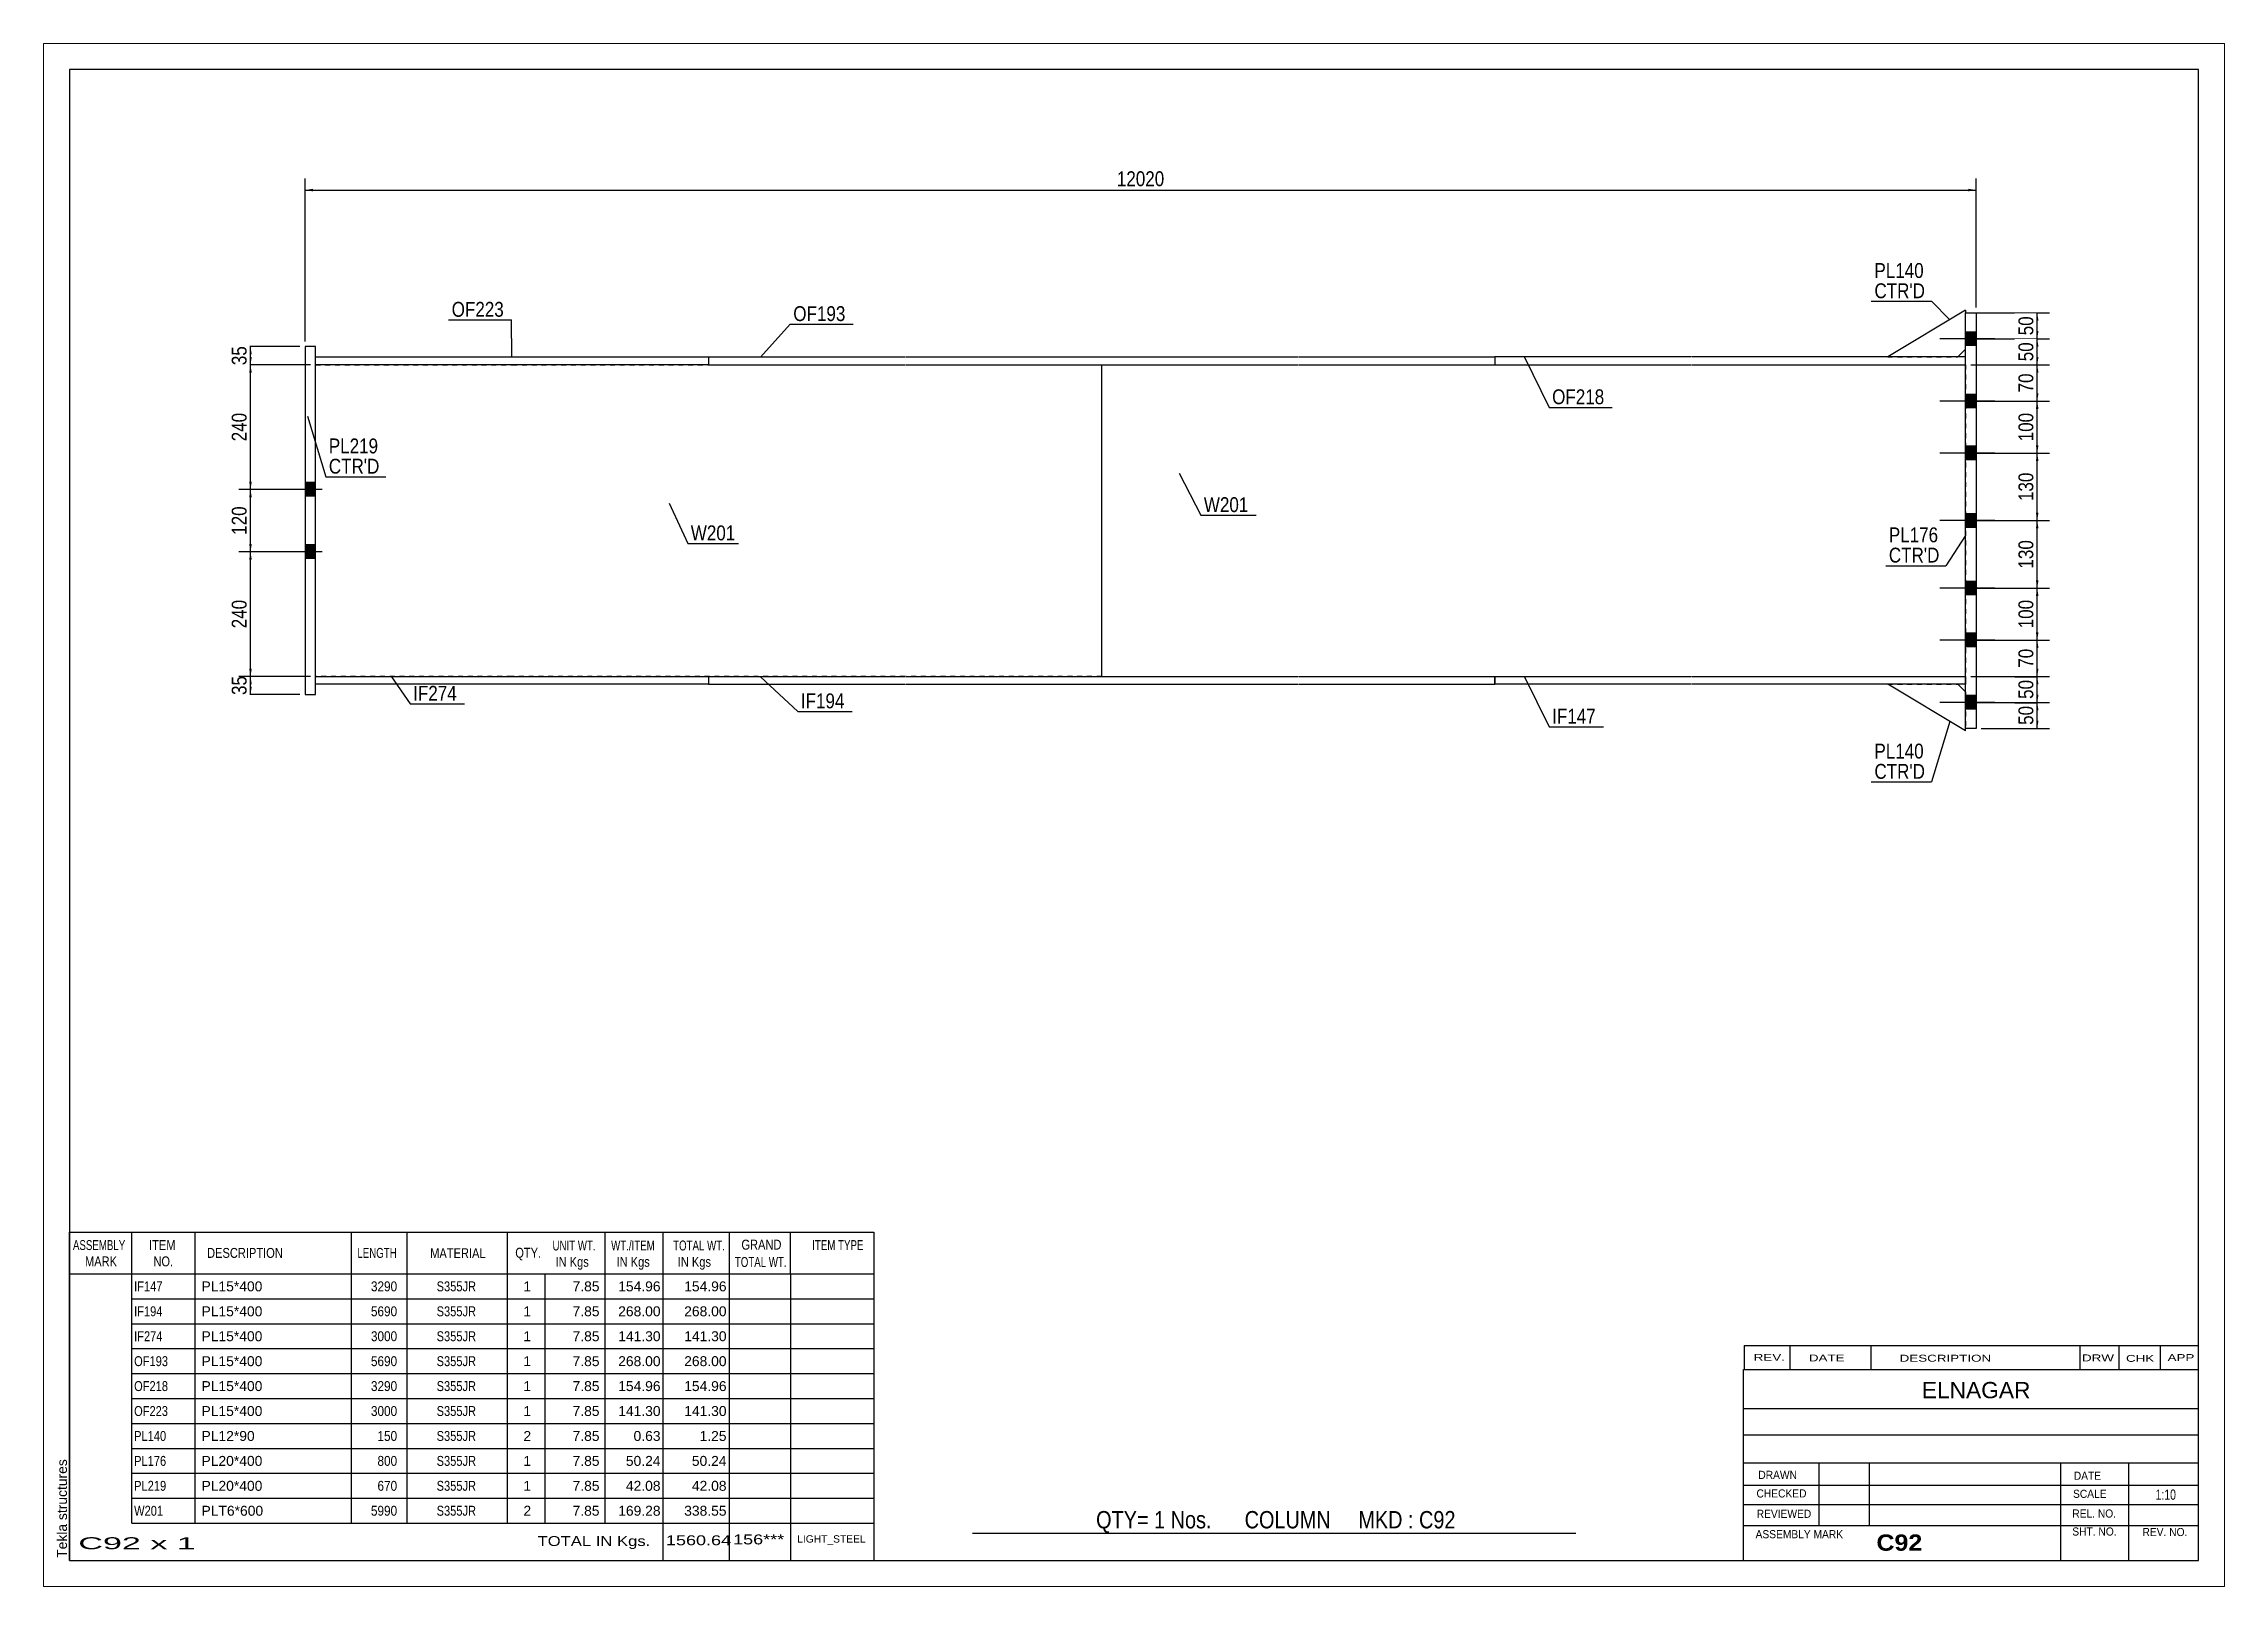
# Paper-space layout 'Layout1' of a CAD drawing. Header units: millimetres. Extents: x 0 to 420, y 0 to 297.
# The model-space entities are those that its viewports show. They can reach past a viewport. Long polylines and large blocks are cut down to what shows.
import ezdxf

# ---------------------------------------------------------------- set-up
doc = ezdxf.new("R2010")
doc.units = ezdxf.units.MM
doc.linetypes.add('DXK_LINE_DOT1', pattern=[1.8814, 0.9407, -0.9407])
doc.layers.add('Viewport layer', color=7, linetype='Continuous', plot=False)
doc.styles.add('Arial', font='ARIAL.TTF', dxfattribs={"height": 0.2})
doc.styles.add('Arial Bold', font='ARIALBD.TTF', dxfattribs={"height": 0.2})
doc.styles.add('Arial Narrow', font='ARIALN.TTF', dxfattribs={"height": 0.2})

# ---------------------------------------------------------------- blocks, each defined once
blk = doc.blocks.new('Unknown-623360634-1210')
at = {"color": 5, "linetype": 'Continuous'}
for p, q in [((66.63, 121.82), (-343.37, 121.82)), ((-343.37, 121.82), (-343.37, -165.18)), ((66.63, -165.18), (66.63, 121.82)), ((-343.37, -165.18), (66.63, -165.18))]:
    blk.add_line(p, q, dxfattribs=at)
at = {"color": 174, "linetype": 'Continuous', "style": 'Arial'}
blk.add_text('Tekla structures', height=1.9102, rotation=90, dxfattribs=at).set_placement((-343.87, -164.68))
blk = doc.blocks.new('Bolt-623360634-1424 - 1363')
at = {"linetype": 'Continuous'}
for points in [[(-298, 42.3), (-298, 39.7), (-296, 39.7), (-296, 42.3)], [(-298, 42.3), (-298, 39.7), (-296, 39.7), (-296, 42.3)], [(-298, 30.3), (-298, 27.7), (-296, 27.7), (-296, 30.3)], [(-298, 30.3), (-298, 27.7), (-296, 27.7), (-296, 30.3)]]:
    blk.add_hatch(color=3, dxfattribs=at).paths.add_polyline_path(points)
at = {"color": 3, "linetype": 'Continuous'}
for p, q in [((-296, 42.3), (-298, 42.3)), ((-296, 42.3), (-298, 42.3)), ((-294.7, 41), (-298, 41)), ((-294.7, 41), (-298, 41)), ((-296, 39.7), (-298, 39.7)), ((-296, 39.7), (-298, 39.7)), ((-296, 30.3), (-298, 30.3)), ((-296, 30.3), (-298, 30.3)), ((-294.7, 29), (-298, 29)), ((-294.7, 29), (-298, 29)), ((-296, 27.7), (-298, 27.7)), ((-296, 27.7), (-298, 27.7))]:
    blk.add_line(p, q, dxfattribs=at)
blk = doc.blocks.new('Part-623360634-1624 - 1363')
at = {"color": 2, "linetype": 'Continuous'}
for p, q in [((-68.9, 3.5), (-68.9, 5)), ((-68.9, 5), (-31.1, 5)), ((-31, 5), (21.8, 5)), ((21.8, 5), (21.8, 3.5)), ((-31.1, 3.5), (-68.9, 3.5)), ((21.8, 3.5), (-31, 3.5))]:
    blk.add_line(p, q, dxfattribs=at)
blk = doc.blocks.new('Part-623360634-1417 - 1363')
at = {"color": 2, "linetype": 'Continuous'}
for p, q in [((-296, 68.5), (-298, 68.5)), ((-298, 68.5), (-298, 1.5)), ((-296, 1.5), (-296, 68.5)), ((-298, 1.5), (-296, 1.5))]:
    blk.add_line(p, q, dxfattribs=at)
blk = doc.blocks.new('Part-623360634-1422 - 1363')
at = {"color": 7, "linetype": 'DXK_LINE_DOT1'}
for p, q in [((-296, 65), (-258.2, 65)), ((-296, 5), (-296, 65)), ((-258.1, 65), (-182.5, 65)), ((-182.4, 65), (-144.6, 65)), ((-258.2, 5), (-296, 5)), ((-182.5, 5), (-258.1, 5)), ((-144.6, 5), (-182.4, 5))]:
    blk.add_line(p, q, dxfattribs=at)
at = {"color": 2, "linetype": 'Continuous'}
blk.add_line((-144.6, 65), (-144.6, 5), dxfattribs=at)
blk = doc.blocks.new('Part-623360634-1487 - 1363')
at = {"color": 2, "linetype": 'Continuous'}
for p, q in [((21.8, 75), (23.8, 75)), ((21.8, -5), (21.8, 75)), ((23.8, 75), (23.8, -5)), ((23.8, -5), (21.8, -5))]:
    blk.add_line(p, q, dxfattribs=at)
blk = doc.blocks.new('Bolt-623360634-1423 - 1363')
at = {"linetype": 'Continuous'}
for points in [[(21.8, 71.3), (21.8, 68.7), (23.8, 68.7), (23.8, 71.3)], [(21.8, 71.3), (21.8, 68.7), (23.8, 68.7), (23.8, 71.3)], [(21.8, 59.3), (21.8, 56.7), (23.8, 56.7), (23.8, 59.3)], [(21.8, 59.3), (21.8, 56.7), (23.8, 56.7), (23.8, 59.3)], [(21.8, 49.3), (21.8, 46.7), (23.8, 46.7), (23.8, 49.3)], [(21.8, 49.3), (21.8, 46.7), (23.8, 46.7), (23.8, 49.3)], [(21.8, 36.3), (21.8, 33.7), (23.8, 33.7), (23.8, 36.3)], [(21.8, 36.3), (21.8, 33.7), (23.8, 33.7), (23.8, 36.3)], [(21.8, 23.3), (21.8, 20.7), (23.8, 20.7), (23.8, 23.3)], [(21.8, 23.3), (21.8, 20.7), (23.8, 20.7), (23.8, 23.3)], [(21.8, 13.3), (21.8, 10.7), (23.8, 10.7), (23.8, 13.3)], [(21.8, 13.3), (21.8, 10.7), (23.8, 10.7), (23.8, 13.3)], [(21.8, 1.3), (21.8, -1.3), (23.8, -1.3), (23.8, 1.3)], [(21.8, 1.3), (21.8, -1.3), (23.8, -1.3), (23.8, 1.3)]]:
    blk.add_hatch(color=3, dxfattribs=at).paths.add_polyline_path(points)
at = {"color": 3, "linetype": 'Continuous'}
for p, q in [((27.39, 70), (16.8, 70)), ((27.39, 70), (16.8, 70)), ((23.8, 71.3), (21.8, 71.3)), ((23.8, 71.3), (21.8, 71.3)), ((23.8, 68.7), (21.8, 68.7)), ((23.8, 68.7), (21.8, 68.7)), ((23.8, 59.3), (21.8, 59.3)), ((23.8, 59.3), (21.8, 59.3)), ((27.39, 58), (16.8, 58)), ((27.39, 58), (16.8, 58)), ((23.8, 56.7), (21.8, 56.7)), ((23.8, 56.7), (21.8, 56.7)), ((27.39, 48), (16.8, 48)), ((27.39, 48), (16.8, 48)), ((23.8, 49.3), (21.8, 49.3)), ((23.8, 49.3), (21.8, 49.3)), ((23.8, 46.7), (21.8, 46.7)), ((23.8, 46.7), (21.8, 46.7)), ((27.39, 35), (16.8, 35)), ((27.39, 35), (16.8, 35)), ((23.8, 36.3), (21.8, 36.3)), ((23.8, 36.3), (21.8, 36.3)), ((23.8, 33.7), (21.8, 33.7)), ((23.8, 33.7), (21.8, 33.7)), ((27.39, 22), (16.8, 22)), ((27.39, 22), (16.8, 22)), ((23.8, 23.3), (21.8, 23.3)), ((23.8, 23.3), (21.8, 23.3)), ((23.8, 20.7), (21.8, 20.7)), ((23.8, 20.7), (21.8, 20.7)), ((23.8, 13.3), (21.8, 13.3)), ((23.8, 13.3), (21.8, 13.3)), ((27.39, 12), (16.8, 12)), ((27.39, 12), (16.8, 12)), ((23.8, 10.7), (21.8, 10.7)), ((23.8, 10.7), (21.8, 10.7)), ((23.8, 1.3), (21.8, 1.3)), ((23.8, 1.3), (21.8, 1.3)), ((27.39, 0), (16.8, 0)), ((27.39, 0), (16.8, 0)), ((23.8, -1.3), (21.8, -1.3)), ((23.8, -1.3), (21.8, -1.3))]:
    blk.add_line(p, q, dxfattribs=at)
blk = doc.blocks.new('Part-623360634-1453 - 1363')
at = {"color": 2, "linetype": 'Continuous'}
for p, q in [((21.8, -5.5), (6.8, 3.5)), ((20.3, 3.5), (21.8, 2)), ((21.8, -5.5), (21.8, -5))]:
    blk.add_line(p, q, dxfattribs=at)
at = {"color": 7, "linetype": 'DXK_LINE_DOT1'}
for p, q in [((6.8, 3.5), (20.3, 3.5)), ((21.8, 2), (21.8, -5))]:
    blk.add_line(p, q, dxfattribs=at)
blk = doc.blocks.new('Part-623360634-1458 - 1363')
at = {"color": 2, "linetype": 'Continuous'}
for p, q in [((21.8, 75.5), (6.8, 66.5)), ((21.8, 75.5), (21.8, 75)), ((20.3, 66.5), (21.8, 68))]:
    blk.add_line(p, q, dxfattribs=at)
at = {"color": 7, "linetype": 'DXK_LINE_DOT1'}
for p, q in [((21.8, 68), (21.8, 75)), ((6.8, 66.5), (20.3, 66.5))]:
    blk.add_line(p, q, dxfattribs=at)
blk = doc.blocks.new('Part-623360634-1509 - 1363')
at = {"color": 2, "linetype": 'Continuous'}
for p, q in [((-220.3, 5), (-220.3, 3.5)), ((-220.3, 5), (-182.5, 5)), ((-182.4, 5), (-106.8, 5)), ((-106.7, 5), (-68.9, 5)), ((-68.9, 5), (-68.9, 3.5)), ((-220.3, 3.5), (-182.5, 3.5)), ((-182.4, 3.5), (-106.8, 3.5)), ((-106.7, 3.5), (-68.9, 3.5))]:
    blk.add_line(p, q, dxfattribs=at)
blk = doc.blocks.new('Part-623360634-1531 - 1363')
at = {"color": 2, "linetype": 'Continuous'}
for p, q in [((-220.3, 66.5), (-220.3, 65)), ((-220.3, 66.5), (-182.5, 66.5)), ((-220.3, 65), (-182.5, 65)), ((-182.4, 66.5), (-106.8, 66.5)), ((-182.4, 65), (-106.8, 65)), ((-106.7, 66.5), (-68.9, 66.5)), ((-106.7, 65), (-68.9, 65)), ((-68.9, 66.5), (-68.9, 65))]:
    blk.add_line(p, q, dxfattribs=at)
blk = doc.blocks.new('Part-623360634-1553 - 1363')
at = {"color": 2, "linetype": 'Continuous'}
for p, q in [((-296, 65), (-296, 66.5)), ((-296, 66.5), (-258.2, 66.5)), ((-258.2, 65), (-296, 65)), ((-258.1, 66.5), (-220.3, 66.5)), ((-220.3, 65), (-258.1, 65)), ((-220.3, 66.5), (-220.3, 65))]:
    blk.add_line(p, q, dxfattribs=at)
blk = doc.blocks.new('Part-623360634-1575 - 1363')
at = {"color": 2, "linetype": 'Continuous'}
for p, q in [((-68.9, 66.5), (-68.9, 65)), ((-31.1, 66.5), (-68.9, 66.5)), ((-68.9, 65), (-31.1, 65)), ((21.8, 66.5), (-31, 66.5)), ((-31, 65), (21.8, 65)), ((21.8, 65), (21.8, 66.5))]:
    blk.add_line(p, q, dxfattribs=at)
blk = doc.blocks.new('Part-623360634-1580 - 1363')
at = {"color": 2, "linetype": 'Continuous'}
blk.add_line((-144.6, 65), (-144.6, 5), dxfattribs=at)
at = {"color": 7, "linetype": 'DXK_LINE_DOT1'}
for p, q in [((-144.6, 65), (-106.8, 65)), ((-106.7, 65), (-31.1, 65)), ((-31, 65), (21.8, 65)), ((21.8, 65), (21.8, 5)), ((-144.6, 5), (-106.8, 5)), ((-106.7, 5), (-31.1, 5)), ((-31, 5), (21.8, 5))]:
    blk.add_line(p, q, dxfattribs=at)
blk = doc.blocks.new('Part-623360634-1602 - 1363')
at = {"color": 2, "linetype": 'Continuous'}
for p, q in [((-296, 3.5), (-296, 5)), ((-296, 5), (-258.2, 5)), ((-258.1, 5), (-220.3, 5)), ((-220.3, 5), (-220.3, 3.5)), ((-258.2, 3.5), (-296, 3.5)), ((-220.3, 3.5), (-258.1, 3.5))]:
    blk.add_line(p, q, dxfattribs=at)
blk = doc.blocks.new('StraightDimension-623360634-1843 - 1363')
at = {"linetype": 'Continuous'}
for points in [[(-308.78, 63.5), (-308.53, 65), (-308.28, 63.5)], [(-308.28, 42.5), (-308.53, 41), (-308.78, 42.5)]]:
    blk.add_hatch(color=7, dxfattribs=at).paths.add_polyline_path(points)
at = {"color": 7, "linetype": 'Continuous'}
for p, q in [((-297, 65), (-310.78, 65)), ((-308.53, 41), (-308.53, 65)), ((-297, 41), (-310.78, 41))]:
    blk.add_line(p, q, dxfattribs=at)
at = {"color": 0}
blk.add_wipeout([(-308.68, 56.34), (-312.88, 56.34), (-312.88, 49.66), (-308.68, 49.66)], dxfattribs=at)
at = {"color": 3, "style": 'Arial Narrow'}
blk.add_text('240', height=2.863, rotation=90.0002, dxfattribs=at).set_placement((-309.28, 50.26))
blk = doc.blocks.new('StraightDimension-623360634-1860 - 1363')
at = {"linetype": 'Continuous'}
for points in [[(-308.78, 39.5), (-308.53, 41), (-308.28, 39.5)], [(-308.28, 30.5), (-308.53, 29), (-308.78, 30.5)]]:
    blk.add_hatch(color=7, dxfattribs=at).paths.add_polyline_path(points)
at = {"color": 7, "linetype": 'Continuous'}
for p, q in [((-297, 41), (-310.78, 41)), ((-308.53, 29), (-308.53, 41)), ((-297, 29), (-310.78, 29))]:
    blk.add_line(p, q, dxfattribs=at)
at = {"color": 0}
blk.add_wipeout([(-308.68, 38.34), (-312.88, 38.34), (-312.88, 31.66), (-308.68, 31.66)], dxfattribs=at)
at = {"color": 3, "style": 'Arial Narrow'}
blk.add_text('120', height=2.863, rotation=90.0002, dxfattribs=at).set_placement((-309.28, 32.26))
blk = doc.blocks.new('StraightDimension-623360634-1699 - 1363')
at = {"linetype": 'Continuous'}
for points in [[(35.33, 73.5), (35.58, 75), (35.83, 73.5)], [(35.83, 71.5), (35.58, 70), (35.33, 71.5)]]:
    blk.add_hatch(color=7, dxfattribs=at).paths.add_polyline_path(points)
at = {"color": 7, "linetype": 'Continuous'}
for p, q in [((23.8, 75), (37.98, 75)), ((35.58, 70), (35.58, 75)), ((22.8, 70), (37.98, 70))]:
    blk.add_line(p, q, dxfattribs=at)
at = {"color": 0}
blk.add_wipeout([(35.43, 74.93), (31.23, 74.93), (31.23, 70.07), (35.43, 70.07)], dxfattribs=at)
at = {"color": 3, "style": 'Arial Narrow'}
blk.add_text('50', height=2.863, rotation=90.0002, dxfattribs=at).set_placement((34.83, 70.67))
blk = doc.blocks.new('StraightDimension-623360634-1750 - 1363')
at = {"linetype": 'Continuous'}
for points in [[(35.33, 46.5), (35.58, 48), (35.83, 46.5)], [(35.83, 36.5), (35.58, 35), (35.33, 36.5)]]:
    blk.add_hatch(color=7, dxfattribs=at).paths.add_polyline_path(points)
at = {"color": 7, "linetype": 'Continuous'}
for p, q in [((22.8, 48), (37.98, 48)), ((35.58, 35), (35.58, 48)), ((22.8, 35), (37.98, 35))]:
    blk.add_line(p, q, dxfattribs=at)
at = {"color": 0}
blk.add_wipeout([(35.43, 44.84), (31.23, 44.84), (31.23, 38.16), (35.43, 38.16)], dxfattribs=at)
at = {"color": 3, "style": 'Arial Narrow'}
blk.add_text('130', height=2.863, rotation=90.0002, dxfattribs=at).set_placement((34.83, 38.76))
blk = doc.blocks.new('StraightDimension-623360634-1741 - 1363')
at = {"linetype": 'Continuous'}
for points in [[(35.33, 56.5), (35.58, 58), (35.83, 56.5)], [(35.83, 49.5), (35.58, 48), (35.33, 49.5)]]:
    blk.add_hatch(color=7, dxfattribs=at).paths.add_polyline_path(points)
at = {"color": 7, "linetype": 'Continuous'}
for p, q in [((22.8, 58), (37.98, 58)), ((35.58, 48), (35.58, 58)), ((22.8, 48), (37.98, 48))]:
    blk.add_line(p, q, dxfattribs=at)
at = {"color": 0}
blk.add_wipeout([(35.43, 56.34), (31.23, 56.34), (31.23, 49.66), (35.43, 49.66)], dxfattribs=at)
at = {"color": 3, "style": 'Arial Narrow'}
blk.add_text('100', height=2.863, rotation=90.0002, dxfattribs=at).set_placement((34.83, 50.26))
blk = doc.blocks.new('StraightDimension-623360634-1816 - 1363')
at = {"linetype": 'Continuous'}
for points in [[(35.33, -1.5), (35.58, 0), (35.83, -1.5)], [(35.83, -3.5), (35.58, -5), (35.33, -3.5)]]:
    blk.add_hatch(color=7, dxfattribs=at).paths.add_polyline_path(points)
at = {"color": 7, "linetype": 'Continuous'}
for p, q in [((22.8, 0), (37.98, 0)), ((35.58, -5), (35.58, 0)), ((24.8, -5), (37.98, -5))]:
    blk.add_line(p, q, dxfattribs=at)
at = {"color": 0}
blk.add_wipeout([(35.43, -0.07), (31.23, -0.07), (31.23, -4.93), (35.43, -4.93)], dxfattribs=at)
at = {"color": 3, "style": 'Arial Narrow'}
blk.add_text('50', height=2.863, rotation=90.0002, dxfattribs=at).set_placement((34.83, -4.33))
blk = doc.blocks.new('StraightDimension-623360634-1899 - 1363')
at = {"linetype": 'Continuous'}
for points in [[(-308.78, 3.5), (-308.53, 5), (-308.28, 3.5)], [(-308.28, 3), (-308.53, 1.5), (-308.78, 3)]]:
    blk.add_hatch(color=7, dxfattribs=at).paths.add_polyline_path(points)
at = {"color": 7, "linetype": 'Continuous'}
for p, q in [((-297, 5), (-310.78, 5)), ((-308.53, 1.5), (-308.53, 5)), ((-299, 1.5), (-310.78, 1.5))]:
    blk.add_line(p, q, dxfattribs=at)
at = {"color": 0}
blk.add_wipeout([(-308.68, 5.68), (-312.88, 5.68), (-312.88, 0.82), (-308.68, 0.82)], dxfattribs=at)
at = {"color": 3, "style": 'Arial Narrow'}
blk.add_text('35', height=2.863, rotation=90.0002, dxfattribs=at).set_placement((-309.28, 1.42))
blk = doc.blocks.new('StraightDimension-623360634-1801 - 1363')
at = {"linetype": 'Continuous'}
for points in [[(35.33, 3.5), (35.58, 5), (35.83, 3.5)], [(35.83, 1.5), (35.58, 0), (35.33, 1.5)]]:
    blk.add_hatch(color=7, dxfattribs=at).paths.add_polyline_path(points)
at = {"color": 7, "linetype": 'Continuous'}
for p, q in [((22.8, 5), (37.98, 5)), ((35.58, 0), (35.58, 5)), ((22.8, 0), (37.98, 0))]:
    blk.add_line(p, q, dxfattribs=at)
at = {"color": 0}
blk.add_wipeout([(35.43, 4.93), (31.23, 4.93), (31.23, 0.07), (35.43, 0.07)], dxfattribs=at)
at = {"color": 3, "style": 'Arial Narrow'}
blk.add_text('50', height=2.863, rotation=90.0002, dxfattribs=at).set_placement((34.83, 0.67))
blk = doc.blocks.new('StraightDimension-623360634-1769 - 1363')
at = {"linetype": 'Continuous'}
for points in [[(35.33, 33.5), (35.58, 35), (35.83, 33.5)], [(35.83, 23.5), (35.58, 22), (35.33, 23.5)]]:
    blk.add_hatch(color=7, dxfattribs=at).paths.add_polyline_path(points)
at = {"color": 7, "linetype": 'Continuous'}
for p, q in [((22.8, 35), (37.98, 35)), ((35.58, 22), (35.58, 35)), ((22.8, 22), (37.98, 22))]:
    blk.add_line(p, q, dxfattribs=at)
at = {"color": 0}
blk.add_wipeout([(35.43, 31.84), (31.23, 31.84), (31.23, 25.16), (35.43, 25.16)], dxfattribs=at)
at = {"color": 3, "style": 'Arial Narrow'}
blk.add_text('130', height=2.863, rotation=90.0002, dxfattribs=at).set_placement((34.83, 25.76))
blk = doc.blocks.new('StraightDimension-623360634-1687 - 1363')
at = {"linetype": 'Continuous'}
for points in [[(-296.5, 98.38), (-298, 98.63), (-296.5, 98.88)], [(22.3, 98.88), (23.8, 98.63), (22.3, 98.38)]]:
    blk.add_hatch(color=7, dxfattribs=at).paths.add_polyline_path(points)
at = {"color": 7, "linetype": 'Continuous'}
for p, q in [((-298, 69.5), (-298, 100.88)), ((23.8, 76), (23.8, 100.88)), ((-298, 98.63), (23.8, 98.63))]:
    blk.add_line(p, q, dxfattribs=at)
at = {"color": 0}
blk.add_wipeout([(-131.93, 98.78), (-131.93, 102.98), (-142.27, 102.98), (-142.27, 98.78)], dxfattribs=at)
at = {"color": 3, "style": 'Arial Narrow'}
blk.add_text('12020', height=2.863, dxfattribs=at).set_placement((-141.67, 99.38))
blk = doc.blocks.new('StraightDimension-623360634-1717 - 1363')
at = {"linetype": 'Continuous'}
for points in [[(35.33, 68.5), (35.58, 70), (35.83, 68.5)], [(35.83, 66.5), (35.58, 65), (35.33, 66.5)]]:
    blk.add_hatch(color=7, dxfattribs=at).paths.add_polyline_path(points)
at = {"color": 7, "linetype": 'Continuous'}
for p, q in [((22.8, 70), (37.98, 70)), ((35.58, 65), (35.58, 70)), ((22.8, 65), (37.98, 65))]:
    blk.add_line(p, q, dxfattribs=at)
at = {"color": 0}
blk.add_wipeout([(35.43, 69.93), (31.23, 69.93), (31.23, 65.07), (35.43, 65.07)], dxfattribs=at)
at = {"color": 3, "style": 'Arial Narrow'}
blk.add_text('50', height=2.863, rotation=90.0002, dxfattribs=at).set_placement((34.83, 65.67))
blk = doc.blocks.new('StraightDimension-623360634-1733 - 1363')
at = {"linetype": 'Continuous'}
for points in [[(35.33, 63.5), (35.58, 65), (35.83, 63.5)], [(35.83, 59.5), (35.58, 58), (35.33, 59.5)]]:
    blk.add_hatch(color=7, dxfattribs=at).paths.add_polyline_path(points)
at = {"color": 7, "linetype": 'Continuous'}
for p, q in [((22.8, 65), (37.98, 65)), ((35.58, 58), (35.58, 65)), ((22.8, 58), (37.98, 58))]:
    blk.add_line(p, q, dxfattribs=at)
at = {"color": 0}
blk.add_wipeout([(35.43, 63.93), (31.23, 63.93), (31.23, 59.07), (35.43, 59.07)], dxfattribs=at)
at = {"color": 3, "style": 'Arial Narrow'}
blk.add_text('70', height=2.863, rotation=90.0002, dxfattribs=at).set_placement((34.83, 59.67))
blk = doc.blocks.new('StraightDimension-623360634-1786 - 1363')
at = {"linetype": 'Continuous'}
for points in [[(35.33, 20.5), (35.58, 22), (35.83, 20.5)], [(35.83, 13.5), (35.58, 12), (35.33, 13.5)]]:
    blk.add_hatch(color=7, dxfattribs=at).paths.add_polyline_path(points)
at = {"color": 7, "linetype": 'Continuous'}
for p, q in [((22.8, 22), (37.98, 22)), ((35.58, 12), (35.58, 22)), ((22.8, 12), (37.98, 12))]:
    blk.add_line(p, q, dxfattribs=at)
at = {"color": 0}
blk.add_wipeout([(35.43, 20.34), (31.23, 20.34), (31.23, 13.66), (35.43, 13.66)], dxfattribs=at)
at = {"color": 3, "style": 'Arial Narrow'}
blk.add_text('100', height=2.863, rotation=90.0002, dxfattribs=at).set_placement((34.83, 14.26))
blk = doc.blocks.new('StraightDimension-623360634-1795 - 1363')
at = {"linetype": 'Continuous'}
for points in [[(35.33, 10.5), (35.58, 12), (35.83, 10.5)], [(35.83, 6.5), (35.58, 5), (35.33, 6.5)]]:
    blk.add_hatch(color=7, dxfattribs=at).paths.add_polyline_path(points)
at = {"color": 7, "linetype": 'Continuous'}
for p, q in [((22.8, 12), (37.98, 12)), ((35.58, 5), (35.58, 12)), ((22.8, 5), (37.98, 5))]:
    blk.add_line(p, q, dxfattribs=at)
at = {"color": 0}
blk.add_wipeout([(35.43, 10.93), (31.23, 10.93), (31.23, 6.07), (35.43, 6.07)], dxfattribs=at)
at = {"color": 3, "style": 'Arial Narrow'}
blk.add_text('70', height=2.863, rotation=90.0002, dxfattribs=at).set_placement((34.83, 6.67))
blk = doc.blocks.new('StraightDimension-623360634-1834 - 1363')
at = {"linetype": 'Continuous'}
for points in [[(-308.78, 67), (-308.53, 68.5), (-308.28, 67)], [(-308.28, 66.5), (-308.53, 65), (-308.78, 66.5)]]:
    blk.add_hatch(color=7, dxfattribs=at).paths.add_polyline_path(points)
at = {"color": 7, "linetype": 'Continuous'}
for p, q in [((-299, 68.5), (-310.78, 68.5)), ((-308.53, 65), (-308.53, 68.5)), ((-297, 65), (-310.78, 65))]:
    blk.add_line(p, q, dxfattribs=at)
at = {"color": 0}
blk.add_wipeout([(-308.68, 69.18), (-312.88, 69.18), (-312.88, 64.32), (-308.68, 64.32)], dxfattribs=at)
at = {"color": 3, "style": 'Arial Narrow'}
blk.add_text('35', height=2.863, rotation=90.0002, dxfattribs=at).set_placement((-309.28, 64.92))
blk = doc.blocks.new('StraightDimension-623360634-1884 - 1363')
at = {"linetype": 'Continuous'}
for points in [[(-308.78, 27.5), (-308.53, 29), (-308.28, 27.5)], [(-308.28, 6.5), (-308.53, 5), (-308.78, 6.5)]]:
    blk.add_hatch(color=7, dxfattribs=at).paths.add_polyline_path(points)
at = {"color": 7, "linetype": 'Continuous'}
for p, q in [((-297, 29), (-310.78, 29)), ((-308.53, 5), (-308.53, 29)), ((-297, 5), (-310.78, 5))]:
    blk.add_line(p, q, dxfattribs=at)
at = {"color": 0}
blk.add_wipeout([(-308.68, 20.34), (-312.88, 20.34), (-312.88, 13.66), (-308.68, 13.66)], dxfattribs=at)
at = {"color": 3, "style": 'Arial Narrow'}
blk.add_text('240', height=2.863, rotation=90.0002, dxfattribs=at).set_placement((-309.28, 14.26))
blk = doc.blocks.new('CBS_REVISION-623360634-2891')
at = {"color": 7, "linetype": 'Continuous'}
for p, q in [((-20.88, -123.8), (66.62, -123.8)), ((-20.88, -123.8), (-20.88, -128.43)), ((-12.08, -123.8), (-12.08, -128.43)), ((3.51, -123.8), (3.51, -128.37)), ((43.77, -123.8), (43.77, -128.43)), ((51.31, -123.8), (51.31, -128.43)), ((59.26, -123.8), (59.26, -128.43)), ((-20.88, -128.43), (66.62, -128.43))]:
    blk.add_line(p, q, dxfattribs=at)
at = {"color": 7, "style": 'Arial Narrow', "width": 1.7}
for s, height, p in [('REV.', 1.326, (-19.02, -126.75)), ('DATE', 1.326, (-8.4, -126.87)), ('DESCRIPTION', 1.3257, (9.08, -126.92)), ('DRW', 1.326, (44.2, -126.86)), ('CHK', 1.326, (52.68, -126.95)), ('APP', 1.326, (60.69, -126.8))]:
    blk.add_text(s, height=height, dxfattribs=at).set_placement(p)
blk = doc.blocks.new('CBS_BOM-623360634-2888')
at = {"color": 7, "linetype": 'Continuous'}
for p, q in [((-343.4, -110.01), (-343.4, -102.01)), ((-343.4, -102.01), (-188.48, -102.01)), ((-331.4, -110.01), (-331.4, -102.01)), ((-319.21, -110.01), (-319.21, -102.01)), ((-289.05, -110.01), (-289.05, -102.01)), ((-278.37, -110.01), (-278.37, -102.01)), ((-259.05, -110.01), (-259.05, -102.01)), ((-240.25, -110.01), (-240.25, -102.01)), ((-229.04, -110.01), (-229.04, -102.01)), ((-216.25, -110.01), (-216.25, -102.01)), ((-204.5, -110.01), (-204.5, -102.01)), ((-188.48, -102.02), (-188.48, -110)), ((-343.4, -110.01), (-188.48, -110.01)), ((-343.4, -114.81), (-343.4, -110.01)), ((-331.4, -114.81), (-331.4, -110.01)), ((-319.21, -114.81), (-319.21, -110.01)), ((-289.05, -114.81), (-289.05, -110.01)), ((-278.37, -114.81), (-278.37, -110.01)), ((-259.05, -114.81), (-259.05, -110.01)), ((-251.79, -114.81), (-251.79, -110.01)), ((-240.25, -114.81), (-240.25, -110.01)), ((-229.04, -114.81), (-229.04, -110.01)), ((-216.25, -114.81), (-216.25, -110.01)), ((-204.48, -114.81), (-204.48, -110.01)), ((-188.48, -110.02), (-188.48, -114.81)), ((-343.4, -119.61), (-343.4, -114.81)), ((-331.4, -114.81), (-188.48, -114.81)), ((-331.4, -119.61), (-331.4, -114.81)), ((-319.21, -119.61), (-319.21, -114.81)), ((-289.05, -119.61), (-289.05, -114.81)), ((-278.37, -119.61), (-278.37, -114.81)), ((-259.05, -119.61), (-259.05, -114.81)), ((-251.79, -119.61), (-251.79, -114.81)), ((-240.25, -119.61), (-240.25, -114.81)), ((-229.04, -119.61), (-229.04, -114.81)), ((-216.25, -119.61), (-216.25, -114.81)), ((-204.48, -119.61), (-204.48, -114.81)), ((-188.48, -114.82), (-188.48, -119.61)), ((-343.4, -124.41), (-343.4, -119.61)), ((-331.4, -119.61), (-188.48, -119.61)), ((-331.4, -124.41), (-331.4, -119.61)), ((-319.21, -124.41), (-319.21, -119.61)), ((-289.05, -124.41), (-289.05, -119.61)), ((-278.37, -124.41), (-278.37, -119.61)), ((-259.05, -124.41), (-259.05, -119.61)), ((-251.79, -124.41), (-251.79, -119.61)), ((-240.25, -124.41), (-240.25, -119.61)), ((-229.04, -124.41), (-229.04, -119.61)), ((-216.25, -124.41), (-216.25, -119.61)), ((-204.48, -124.41), (-204.48, -119.61)), ((-188.48, -119.62), (-188.48, -124.41)), ((-343.4, -129.21), (-343.4, -124.41)), ((-331.4, -124.41), (-188.48, -124.41)), ((-331.4, -129.21), (-331.4, -124.41)), ((-319.21, -129.21), (-319.21, -124.41)), ((-289.05, -129.21), (-289.05, -124.41)), ((-278.37, -129.21), (-278.37, -124.41)), ((-259.05, -129.21), (-259.05, -124.41)), ((-251.79, -129.21), (-251.79, -124.41)), ((-240.25, -129.21), (-240.25, -124.41)), ((-229.04, -129.21), (-229.04, -124.41)), ((-216.25, -129.21), (-216.25, -124.41)), ((-204.48, -129.21), (-204.48, -124.41)), ((-188.48, -124.42), (-188.48, -129.21)), ((-343.4, -134.01), (-343.4, -129.21)), ((-331.4, -129.21), (-188.48, -129.21)), ((-331.4, -134.01), (-331.4, -129.21)), ((-319.21, -134.01), (-319.21, -129.21)), ((-289.05, -134.01), (-289.05, -129.21)), ((-278.37, -134.01), (-278.37, -129.21)), ((-259.05, -134.01), (-259.05, -129.21)), ((-251.79, -134.01), (-251.79, -129.21)), ((-240.25, -134.01), (-240.25, -129.21)), ((-229.04, -134.01), (-229.04, -129.21)), ((-216.25, -134.01), (-216.25, -129.21)), ((-204.48, -134.01), (-204.48, -129.21)), ((-188.48, -129.22), (-188.48, -134.01)), ((-343.4, -138.81), (-343.4, -134.01)), ((-331.4, -134.01), (-188.48, -134.01)), ((-331.4, -138.81), (-331.4, -134.01)), ((-319.21, -138.81), (-319.21, -134.01)), ((-289.05, -138.81), (-289.05, -134.01)), ((-278.37, -138.81), (-278.37, -134.01)), ((-259.05, -138.81), (-259.05, -134.01)), ((-251.79, -138.81), (-251.79, -134.01)), ((-240.25, -138.81), (-240.25, -134.01)), ((-229.04, -138.81), (-229.04, -134.01)), ((-216.25, -138.81), (-216.25, -134.01)), ((-204.48, -138.81), (-204.48, -134.01)), ((-188.48, -134.02), (-188.48, -138.81)), ((-343.4, -143.61), (-343.4, -138.81)), ((-331.4, -138.81), (-188.48, -138.81)), ((-331.4, -143.61), (-331.4, -138.81)), ((-319.21, -143.61), (-319.21, -138.81)), ((-289.05, -143.61), (-289.05, -138.81)), ((-278.37, -143.61), (-278.37, -138.81)), ((-259.05, -143.61), (-259.05, -138.81)), ((-251.79, -143.61), (-251.79, -138.81)), ((-240.25, -143.61), (-240.25, -138.81)), ((-229.04, -143.61), (-229.04, -138.81)), ((-216.25, -143.61), (-216.25, -138.81)), ((-204.48, -143.61), (-204.48, -138.81)), ((-188.48, -138.82), (-188.48, -143.61)), ((-343.4, -148.41), (-343.4, -143.61)), ((-331.4, -143.61), (-188.48, -143.61)), ((-331.4, -148.41), (-331.4, -143.61)), ((-319.21, -148.41), (-319.21, -143.61)), ((-289.05, -148.41), (-289.05, -143.61)), ((-278.37, -148.41), (-278.37, -143.61)), ((-259.05, -148.41), (-259.05, -143.61)), ((-251.79, -148.41), (-251.79, -143.61)), ((-240.25, -148.41), (-240.25, -143.61)), ((-229.04, -148.41), (-229.04, -143.61)), ((-216.25, -148.41), (-216.25, -143.61)), ((-204.48, -148.41), (-204.48, -143.61)), ((-188.48, -143.62), (-188.48, -148.41)), ((-343.4, -153.21), (-343.4, -148.41)), ((-331.4, -148.41), (-188.48, -148.41)), ((-331.4, -153.21), (-331.4, -148.41)), ((-319.21, -153.21), (-319.21, -148.41)), ((-289.05, -153.21), (-289.05, -148.41)), ((-278.37, -153.21), (-278.37, -148.41)), ((-259.05, -153.21), (-259.05, -148.41)), ((-251.79, -153.21), (-251.79, -148.41)), ((-240.25, -153.21), (-240.25, -148.41)), ((-229.04, -153.21), (-229.04, -148.41)), ((-216.25, -153.21), (-216.25, -148.41)), ((-204.48, -153.21), (-204.48, -148.41)), ((-188.48, -148.42), (-188.48, -153.21)), ((-343.4, -158.01), (-343.4, -153.21)), ((-331.4, -153.21), (-188.48, -153.21)), ((-331.4, -158.01), (-331.4, -153.21)), ((-319.21, -158.01), (-319.21, -153.21)), ((-289.05, -158.01), (-289.05, -153.21)), ((-278.37, -158.01), (-278.37, -153.21)), ((-259.05, -158.01), (-259.05, -153.21)), ((-251.79, -158.01), (-251.79, -153.21)), ((-240.25, -158.01), (-240.25, -153.21)), ((-229.04, -158.01), (-229.04, -153.21)), ((-216.25, -158.01), (-216.25, -153.21)), ((-204.48, -158.01), (-204.48, -153.21)), ((-188.48, -153.22), (-188.48, -158.01)), ((-343.4, -165.21), (-343.4, -158.03)), ((-331.4, -158.01), (-188.48, -158.01)), ((-229.04, -165.21), (-229.04, -158.03)), ((-216.25, -165.21), (-216.25, -158.03)), ((-204.45, -165.21), (-204.45, -158.03)), ((-188.48, -158.01), (-188.48, -165.21)), ((-343.4, -165.21), (-188.48, -165.21))]:
    blk.add_line(p, q, dxfattribs=at)
at = {"color": 3, "linetype": 'Continuous', "style": 'Arial'}
for s, height, width, p in [('ASSEMBLY', 1.91, 0.7, (-342.72, -105.43)), ('ITEM', 1.91, 0.8, (-328.07, -105.43)), ('QTY.', 1.91, 0.8, (-257.53, -106.91)), ('UNIT WT.', 1.91, 0.7, (-250.36, -105.51)), ('WT./ITEM', 1.91, 0.7, (-239.07, -105.51)), ('TOTAL WT.', 1.91, 0.7, (-227.13, -105.51)), ('GRAND', 1.91, 0.8, (-213.98, -105.35)), ('ITEM TYPE', 1.91, 0.7, (-200.34, -105.43)), ('MARK', 1.91, 0.8, (-340.4, -108.57)), ('NO.', 1.91, 0.8, (-327.22, -108.57)), ('DESCRIPTION', 1.9102, 0.8, (-316.89, -106.94)), ('LENGTH', 1.91, 0.7, (-287.94, -106.94)), ('MATERIAL', 1.91, 0.8, (-273.92, -106.99)), ('IN Kgs', 1.91, 0.8, (-249.78, -108.65)), ('IN Kgs', 1.91, 0.8, (-238.03, -108.65)), ('IN Kgs', 1.91, 0.8, (-226.24, -108.65)), ('TOTAL WT.', 1.91, 0.7, (-215.24, -108.69))]:
    blk.add_text(s, height=height, dxfattribs=dict(at, width=width)).set_placement(p)
at = {"color": 7, "linetype": 'Continuous', "style": 'Arial'}
for s, width, p in [('IF147', 0.8, (-330.94, -113.38)), ('3290', 0.85, (-285.33, -113.38)), ('S355JR', 0.8, (-272.68, -113.38)), ('IF194', 0.8, (-330.94, -118.18)), ('5690', 0.85, (-285.33, -118.18)), ('S355JR', 0.8, (-272.68, -118.18)), ('IF274', 0.8, (-330.94, -122.98)), ('3000', 0.85, (-285.33, -122.98)), ('S355JR', 0.8, (-272.68, -122.98)), ('OF193', 0.8, (-330.94, -127.78)), ('5690', 0.85, (-285.33, -127.78)), ('S355JR', 0.8, (-272.68, -127.78)), ('OF218', 0.8, (-330.94, -132.58)), ('3290', 0.85, (-285.33, -132.58)), ('S355JR', 0.8, (-272.68, -132.58)), ('OF223', 0.8, (-330.94, -137.38)), ('3000', 0.85, (-285.33, -137.38)), ('S355JR', 0.8, (-272.68, -137.38)), ('PL140', 0.8, (-330.94, -142.18)), ('150', 0.85, (-284.07, -142.18)), ('S355JR', 0.8, (-272.68, -142.18)), ('PL176', 0.8, (-330.94, -146.98)), ('800', 0.85, (-284.07, -146.98)), ('S355JR', 0.8, (-272.68, -146.98)), ('PL219', 0.8, (-330.94, -151.78)), ('670', 0.85, (-284.07, -151.78)), ('S355JR', 0.8, (-272.68, -151.78)), ('W201', 0.8, (-330.94, -156.58)), ('5990', 0.85, (-285.33, -156.58)), ('S355JR', 0.8, (-272.68, -156.58))]:
    blk.add_text(s, height=1.91, dxfattribs=dict(at, width=width)).set_placement(p)
for s, p in [('PL15*400', (-317.96, -113.38)), ('1', (-255.96, -113.38)), ('7.85', (-246.5, -113.38)), ('154.96', (-237.71, -113.38)), ('154.96', (-225, -113.38)), ('PL15*400', (-317.96, -118.18)), ('1', (-255.96, -118.18)), ('7.85', (-246.5, -118.18)), ('268.00', (-237.71, -118.18)), ('268.00', (-225, -118.18)), ('PL15*400', (-317.96, -122.98)), ('1', (-255.96, -122.98)), ('7.85', (-246.5, -122.98)), ('141.30', (-237.71, -122.98)), ('141.30', (-225, -122.98)), ('PL15*400', (-317.96, -127.78)), ('1', (-255.96, -127.78)), ('7.85', (-246.5, -127.78)), ('268.00', (-237.71, -127.78)), ('268.00', (-225, -127.78)), ('PL15*400', (-317.96, -132.58)), ('1', (-255.96, -132.58)), ('7.85', (-246.5, -132.58)), ('154.96', (-237.71, -132.58)), ('154.96', (-225, -132.58)), ('PL15*400', (-317.96, -137.38)), ('1', (-255.96, -137.38)), ('7.85', (-246.5, -137.38)), ('141.30', (-237.71, -137.38)), ('141.30', (-225, -137.38)), ('PL12*90', (-317.96, -142.18)), ('2', (-255.96, -142.18)), ('7.85', (-246.5, -142.18)), ('0.63', (-234.75, -142.18)), ('1.25', (-222.04, -142.18)), ('PL20*400', (-317.96, -146.98)), ('1', (-255.96, -146.98)), ('7.85', (-246.5, -146.98)), ('50.24', (-236.23, -146.98)), ('50.24', (-223.52, -146.98)), ('PL20*400', (-317.96, -151.78)), ('1', (-255.96, -151.78)), ('7.85', (-246.5, -151.78)), ('42.08', (-236.23, -151.78)), ('42.08', (-223.52, -151.78)), ('PLT6*600', (-317.96, -156.58)), ('2', (-255.96, -156.58)), ('7.85', (-246.5, -156.58)), ('169.28', (-237.71, -156.58)), ('338.55', (-225, -156.58))]:
    blk.add_text(s, height=1.91, dxfattribs=at).set_placement(p)
at = {"color": 6, "linetype": 'Continuous', "style": 'Arial'}
for s, height, width, p in [('C92 x 1', 2.292, 2.05, (-341.68, -163.02)), ('TOTAL IN Kgs.', 1.9102, 1.2, (-253.24, -162.41)), ('1560.64', 1.91, 1.3, (-228.51, -162.26)), ('156***', 1.91, 1.3, (-215.58, -162.1))]:
    blk.add_text(s, height=height, dxfattribs=dict(at, width=width)).set_placement(p)
blk.add_text('LIGHT_STEEL', height=1.4135, dxfattribs=at).set_placement((-203.23, -161.75))
blk = doc.blocks.new('CBS_CALLOFF-623360634-2889')
at = {"color": 7, "linetype": 'Continuous'}
blk.add_line((-169.49, -159.91), (-53.26, -159.93), dxfattribs=at)
at = {"color": 3, "linetype": 'Continuous', "style": 'Arial Narrow'}
blk.add_text('QTY= 1 Nos.      COLUMN     MKD : C92', height=3.3405, dxfattribs=at).set_placement((-145.67, -159.02))
blk = doc.blocks.new('CBS_NAME_BLOG-623360634-2890')
at = {"color": 7, "linetype": 'Continuous'}
for p, q in [((-20.96, -128.43), (66.56, -128.43)), ((-20.96, -165.14), (-20.96, -128.43)), ((-20.96, -135.96), (66.56, -135.96)), ((-20.89, -141.02), (66.63, -141.02)), ((-20.96, -146.39), (66.56, -146.39)), ((-6.44, -158.5), (-6.44, -146.4)), ((3.25, -158.47), (3.25, -146.4)), ((40.16, -165.14), (40.16, -146.41)), ((53.21, -165.14), (53.21, -146.39)), ((-20.96, -150.69), (66.63, -150.67)), ((-20.96, -154.44), (66.56, -154.44)), ((-20.96, -158.48), (66.56, -158.48)), ((-20.96, -165.18), (66.63, -165.18))]:
    blk.add_line(p, q, dxfattribs=at)
at = {"color": 3, "linetype": 'Continuous', "style": 'Arial'}
blk.add_text('ELNAGAR', height=3.133, dxfattribs=at).set_placement((13.36, -133.96))
at = {"color": 3, "linetype": 'Continuous'}
for s, height, style, width, p in [('DRAWN', 1.566, 'Arial', 0.9, (-18.13, -149.5)), ('DATE', 1.566, 'Arial', 0.9, (42.63, -149.66)), ('CHECKED', 1.566, 'Arial', 0.9, (-18.48, -153.07)), ('REL. NO.', 1.566, 'Arial', 0.9, (42.34, -156.94)), ('SCALE', 1.566, 'Arial', 0.9, (42.48, -153.14)), ('1:10', 1.957, 'Arial Narrow', 0.9, (58.37, -153.5)), ('ASSEMBLY MARK', 1.5663, 'Arial', 0.9, (-18.66, -160.92)), ('REVIEWED', 1.566, 'Arial', 0.9, (-18.44, -156.99)), ('SHT. NO.', 1.566, 'Arial', 0.9, (42.34, -160.4)), ('REV. NO.', 1.566, 'Arial', 0.9, (55.86, -160.5)), ('C92', 3.131, 'Arial Bold', 1.1, (4.62, -163.32))]:
    blk.add_text(s, height=height, dxfattribs=dict(at, style=style, width=width)).set_placement(p)
blk = doc.blocks.new('Mark-623360634-1413 - 1363')
at = {"color": 0}
blk.add_wipeout([(-283.93, 47.94), (-283.93, 50.94), (-293.44, 50.94), (-293.44, 47.94)], dxfattribs=at)
blk.add_wipeout([(-283.93, 47.94), (-283.93, 50.94), (-293.44, 50.94), (-293.44, 47.94)], dxfattribs=at)
blk.add_wipeout([(-283.68, 44.04), (-283.68, 47.04), (-293.44, 47.04), (-293.44, 44.04)], dxfattribs=at)
blk.add_wipeout([(-283.68, 44.04), (-283.68, 47.04), (-293.44, 47.04), (-293.44, 44.04)], dxfattribs=at)
at = {"color": 7, "linetype": 'Continuous'}
for p, q in [((-297.57, 55.07), (-294.04, 43.44)), ((-294.04, 43.44), (-282.43, 43.44))]:
    blk.add_line(p, q, dxfattribs=at)
at = {"color": 3, "style": 'Arial Narrow'}
blk.add_text('PL219', height=2.863, dxfattribs=at).set_placement((-293.44, 47.94))
at = {"color": 1, "style": 'Arial Narrow'}
blk.add_text("CTR'D", height=2.863, dxfattribs=at).set_placement((-293.44, 44.04))
blk = doc.blocks.new('Mark-623360634-1449 - 1363')
at = {"color": 0}
blk.add_wipeout([(13.74, -10.81), (13.74, -7.81), (4.23, -7.81), (4.23, -10.81)], dxfattribs=at)
blk.add_wipeout([(13.74, -10.81), (13.74, -7.81), (4.23, -7.81), (4.23, -10.81)], dxfattribs=at)
blk.add_wipeout([(13.99, -14.71), (13.99, -11.71), (4.23, -11.71), (4.23, -14.71)], dxfattribs=at)
blk.add_wipeout([(13.99, -14.71), (13.99, -11.71), (4.23, -11.71), (4.23, -14.71)], dxfattribs=at)
at = {"color": 7, "linetype": 'Continuous'}
for p in [(18.77, -3.67), (3.63, -15.31)]:
    blk.add_line(p, (15.24, -15.31), dxfattribs=at)
at = {"color": 3, "style": 'Arial Narrow'}
blk.add_text('PL140', height=2.863, dxfattribs=at).set_placement((4.23, -10.81))
at = {"color": 1, "style": 'Arial Narrow'}
blk.add_text("CTR'D", height=2.863, dxfattribs=at).set_placement((4.23, -14.71))
blk = doc.blocks.new('Mark-623360634-1418 - 1363')
at = {"color": 0}
blk.add_wipeout([(-215.15, 31.2), (-215.15, 34.2), (-223.73, 34.2), (-223.73, 31.2)], dxfattribs=at)
blk.add_wipeout([(-215.15, 31.2), (-215.15, 34.2), (-223.73, 34.2), (-223.73, 31.2)], dxfattribs=at)
at = {"color": 7, "linetype": 'Continuous'}
for p, q in [((-227.87, 38.34), (-224.33, 30.6)), ((-224.33, 30.6), (-214.55, 30.6))]:
    blk.add_line(p, q, dxfattribs=at)
at = {"color": 3, "style": 'Arial Narrow'}
blk.add_text('W201', height=2.863, dxfattribs=at).set_placement((-223.73, 31.2))
blk = doc.blocks.new('Mark-623360634-1571 - 1363')
at = {"color": 0}
blk.add_wipeout([(-47.79, 57.4), (-47.79, 60.4), (-57.84, 60.4), (-57.84, 57.4)], dxfattribs=at)
blk.add_wipeout([(-47.79, 57.4), (-47.79, 60.4), (-57.84, 60.4), (-57.84, 57.4)], dxfattribs=at)
at = {"color": 7, "linetype": 'Continuous'}
for p, q in [((-63.14, 66.43), (-58.44, 56.8)), ((-58.44, 56.8), (-46.29, 56.8))]:
    blk.add_line(p, q, dxfattribs=at)
at = {"color": 3, "style": 'Arial Narrow'}
blk.add_text('OF218', height=2.863, dxfattribs=at).set_placement((-57.84, 57.4))
blk = doc.blocks.new('Mark-623360634-1454 - 1363')
at = {"color": 0}
blk.add_wipeout([(13.74, 81.71), (13.74, 84.71), (4.23, 84.71), (4.23, 81.71)], dxfattribs=at)
blk.add_wipeout([(13.74, 81.71), (13.74, 84.71), (4.23, 84.71), (4.23, 81.71)], dxfattribs=at)
blk.add_wipeout([(13.99, 77.81), (13.99, 80.81), (4.23, 80.81), (4.23, 77.81)], dxfattribs=at)
blk.add_wipeout([(13.99, 77.81), (13.99, 80.81), (4.23, 80.81), (4.23, 77.81)], dxfattribs=at)
at = {"color": 7, "linetype": 'Continuous'}
for p in [(3.63, 77.21), (18.77, 73.67)]:
    blk.add_line(p, (15.24, 77.21), dxfattribs=at)
at = {"color": 3, "style": 'Arial Narrow'}
blk.add_text('PL140', height=2.863, dxfattribs=at).set_placement((4.23, 81.71))
at = {"color": 1, "style": 'Arial Narrow'}
blk.add_text("CTR'D", height=2.863, dxfattribs=at).set_placement((4.23, 77.81))
blk = doc.blocks.new('Mark-623360634-1483 - 1363')
at = {"color": 0}
blk.add_wipeout([(16.51, 30.82), (16.51, 33.82), (7.01, 33.82), (7.01, 30.82)], dxfattribs=at)
blk.add_wipeout([(16.51, 30.82), (16.51, 33.82), (7.01, 33.82), (7.01, 30.82)], dxfattribs=at)
blk.add_wipeout([(16.77, 26.92), (16.77, 29.92), (7.01, 29.92), (7.01, 26.92)], dxfattribs=at)
blk.add_wipeout([(16.77, 26.92), (16.77, 29.92), (7.01, 29.92), (7.01, 26.92)], dxfattribs=at)
at = {"color": 7, "linetype": 'Continuous'}
for p in [(21.8, 32.16), (6.41, 26.32)]:
    blk.add_line(p, (18.01, 26.32), dxfattribs=at)
at = {"color": 3, "style": 'Arial Narrow'}
blk.add_text('PL176', height=2.863, dxfattribs=at).set_placement((7.01, 30.82))
at = {"color": 1, "style": 'Arial Narrow'}
blk.add_text("CTR'D", height=2.863, dxfattribs=at).set_placement((7.01, 26.92))
blk = doc.blocks.new('Mark-623360634-1505 - 1363')
at = {"color": 0}
blk.add_wipeout([(-194.13, -1.14), (-194.13, 1.86), (-202.53, 1.86), (-202.53, -1.14)], dxfattribs=at)
blk.add_wipeout([(-194.13, -1.14), (-194.13, 1.86), (-202.53, 1.86), (-202.53, -1.14)], dxfattribs=at)
at = {"color": 7, "linetype": 'Continuous'}
for p, q in [((-210.3, 4.93), (-203.13, -1.74)), ((-203.13, -1.74), (-192.63, -1.74))]:
    blk.add_line(p, q, dxfattribs=at)
at = {"color": 3, "style": 'Arial Narrow'}
blk.add_text('IF194', height=2.863, dxfattribs=at).set_placement((-202.53, -1.14))
blk = doc.blocks.new('Mark-623360634-1620 - 1363')
at = {"color": 0}
blk.add_wipeout([(-49.43, -4.1), (-49.43, -1.1), (-57.84, -1.1), (-57.84, -4.1)], dxfattribs=at)
blk.add_wipeout([(-49.43, -4.1), (-49.43, -1.1), (-57.84, -1.1), (-57.84, -4.1)], dxfattribs=at)
at = {"color": 7, "linetype": 'Continuous'}
for p, q in [((-63.14, 4.93), (-58.44, -4.7)), ((-58.44, -4.7), (-47.93, -4.7))]:
    blk.add_line(p, q, dxfattribs=at)
at = {"color": 3, "style": 'Arial Narrow'}
blk.add_text('IF147', height=2.863, dxfattribs=at).set_placement((-57.84, -4.1))
blk = doc.blocks.new('Mark-623360634-1527 - 1363')
at = {"color": 0}
blk.add_wipeout([(-193.94, 73.41), (-193.94, 76.41), (-203.99, 76.41), (-203.99, 73.41)], dxfattribs=at)
blk.add_wipeout([(-193.94, 73.41), (-193.94, 76.41), (-203.99, 76.41), (-203.99, 73.41)], dxfattribs=at)
at = {"color": 7, "linetype": 'Continuous'}
for p, q in [((-210.3, 66.43), (-204.59, 72.81)), ((-204.59, 72.81), (-192.44, 72.81))]:
    blk.add_line(p, q, dxfattribs=at)
at = {"color": 3, "style": 'Arial Narrow'}
blk.add_text('OF193', height=2.863, dxfattribs=at).set_placement((-203.99, 73.41))
blk = doc.blocks.new('Mark-623360634-1549 - 1363')
at = {"color": 0}
blk.add_wipeout([(-259.73, 74.24), (-259.73, 77.24), (-269.78, 77.24), (-269.78, 74.24)], dxfattribs=at)
blk.add_wipeout([(-259.73, 74.24), (-259.73, 77.24), (-269.78, 77.24), (-269.78, 74.24)], dxfattribs=at)
at = {"color": 7, "linetype": 'Continuous'}
for p in [(-270.38, 73.64), (-258.19, 66.5)]:
    blk.add_line(p, (-258.23, 73.64), dxfattribs=at)
at = {"color": 3, "style": 'Arial Narrow'}
blk.add_text('OF223', height=2.863, dxfattribs=at).set_placement((-269.78, 74.24))
blk = doc.blocks.new('Mark-623360634-1576 - 1363')
at = {"color": 0}
blk.add_wipeout([(-116.33, 36.64), (-116.33, 39.64), (-124.92, 39.64), (-124.92, 36.64)], dxfattribs=at)
blk.add_wipeout([(-116.33, 36.64), (-116.33, 39.64), (-124.92, 39.64), (-124.92, 36.64)], dxfattribs=at)
at = {"color": 7, "linetype": 'Continuous'}
for p, q in [((-129.69, 44.1), (-125.52, 36.04)), ((-125.52, 36.04), (-114.83, 36.04))]:
    blk.add_line(p, q, dxfattribs=at)
at = {"color": 3, "style": 'Arial Narrow'}
blk.add_text('W201', height=2.863, dxfattribs=at).set_placement((-124.92, 36.64))
blk = doc.blocks.new('Mark-623360634-1598 - 1363')
at = {"color": 0}
blk.add_wipeout([(-268.79, 0.32), (-268.79, 3.32), (-277.2, 3.32), (-277.2, 0.32)], dxfattribs=at)
blk.add_wipeout([(-268.79, 0.32), (-268.79, 3.32), (-277.2, 3.32), (-277.2, 0.32)], dxfattribs=at)
at = {"color": 7, "linetype": 'Continuous'}
for p, q in [((-281.36, 4.89), (-277.8, -0.28)), ((-277.8, -0.28), (-267.29, -0.28))]:
    blk.add_line(p, q, dxfattribs=at)
at = {"color": 3, "style": 'Arial Narrow'}
blk.add_text('IF274', height=2.863, dxfattribs=at).set_placement((-277.2, 0.32))

msp = doc.modelspace()

# ---------------------------------------------------------------- block references
for name in ['Unknown-623360634-1210', 'Part-623360634-1458 - 1363', 'Part-623360634-1487 - 1363', 'Part-623360634-1417 - 1363', 'Bolt-623360634-1423 - 1363', 'Part-623360634-1553 - 1363', 'Part-623360634-1422 - 1363', 'Part-623360634-1531 - 1363', 'Part-623360634-1580 - 1363', 'Part-623360634-1575 - 1363', 'Bolt-623360634-1424 - 1363', 'Part-623360634-1602 - 1363', 'Part-623360634-1509 - 1363', 'Part-623360634-1624 - 1363', 'Part-623360634-1453 - 1363', 'CBS_BOM-623360634-2888', 'CBS_REVISION-623360634-2891', 'CBS_NAME_BLOG-623360634-2890', 'CBS_CALLOFF-623360634-2889']:
    msp.add_blockref(name, (0, 0))

# ---------------------------------------------------------------- next in the draw order: block references
for name in ['StraightDimension-623360634-1699 - 1363', 'StraightDimension-623360634-1843 - 1363', 'Mark-623360634-1571 - 1363', 'StraightDimension-623360634-1750 - 1363', 'Mark-623360634-1576 - 1363', 'Mark-623360634-1418 - 1363', 'StraightDimension-623360634-1899 - 1363', 'Mark-623360634-1598 - 1363', 'Mark-623360634-1505 - 1363', 'Mark-623360634-1620 - 1363', 'Mark-623360634-1449 - 1363', 'StraightDimension-623360634-1816 - 1363']:
    msp.add_blockref(name, (0, 0))

# ---------------------------------------------------------------- next in the draw order: block references
for name in ['StraightDimension-623360634-1687 - 1363', 'Mark-623360634-1413 - 1363', 'StraightDimension-623360634-1741 - 1363', 'StraightDimension-623360634-1860 - 1363', 'StraightDimension-623360634-1769 - 1363', 'StraightDimension-623360634-1801 - 1363']:
    msp.add_blockref(name, (0, 0))

# ---------------------------------------------------------------- next in the draw order: block references
for name in ['Mark-623360634-1454 - 1363', 'Mark-623360634-1549 - 1363', 'Mark-623360634-1527 - 1363', 'StraightDimension-623360634-1834 - 1363', 'StraightDimension-623360634-1717 - 1363', 'Mark-623360634-1483 - 1363', 'StraightDimension-623360634-1884 - 1363', 'StraightDimension-623360634-1786 - 1363']:
    msp.add_blockref(name, (0, 0))

# ---------------------------------------------------------------- next in the draw order: block references
for name in ['StraightDimension-623360634-1733 - 1363', 'StraightDimension-623360634-1795 - 1363']:
    msp.add_blockref(name, (0, 0))

psp = doc.layouts.get("Layout1")

# ---------------------------------------------------------------- viewports
at = {"layer": 'Viewport layer', "view_target_point": (-138.37, -21.68)}
psp.add_viewport(center=(210, 148.5), size=(420, 297), view_center_point=(0, 0), view_height=297, dxfattribs=at)

doc.saveas('drawing.dxf')
